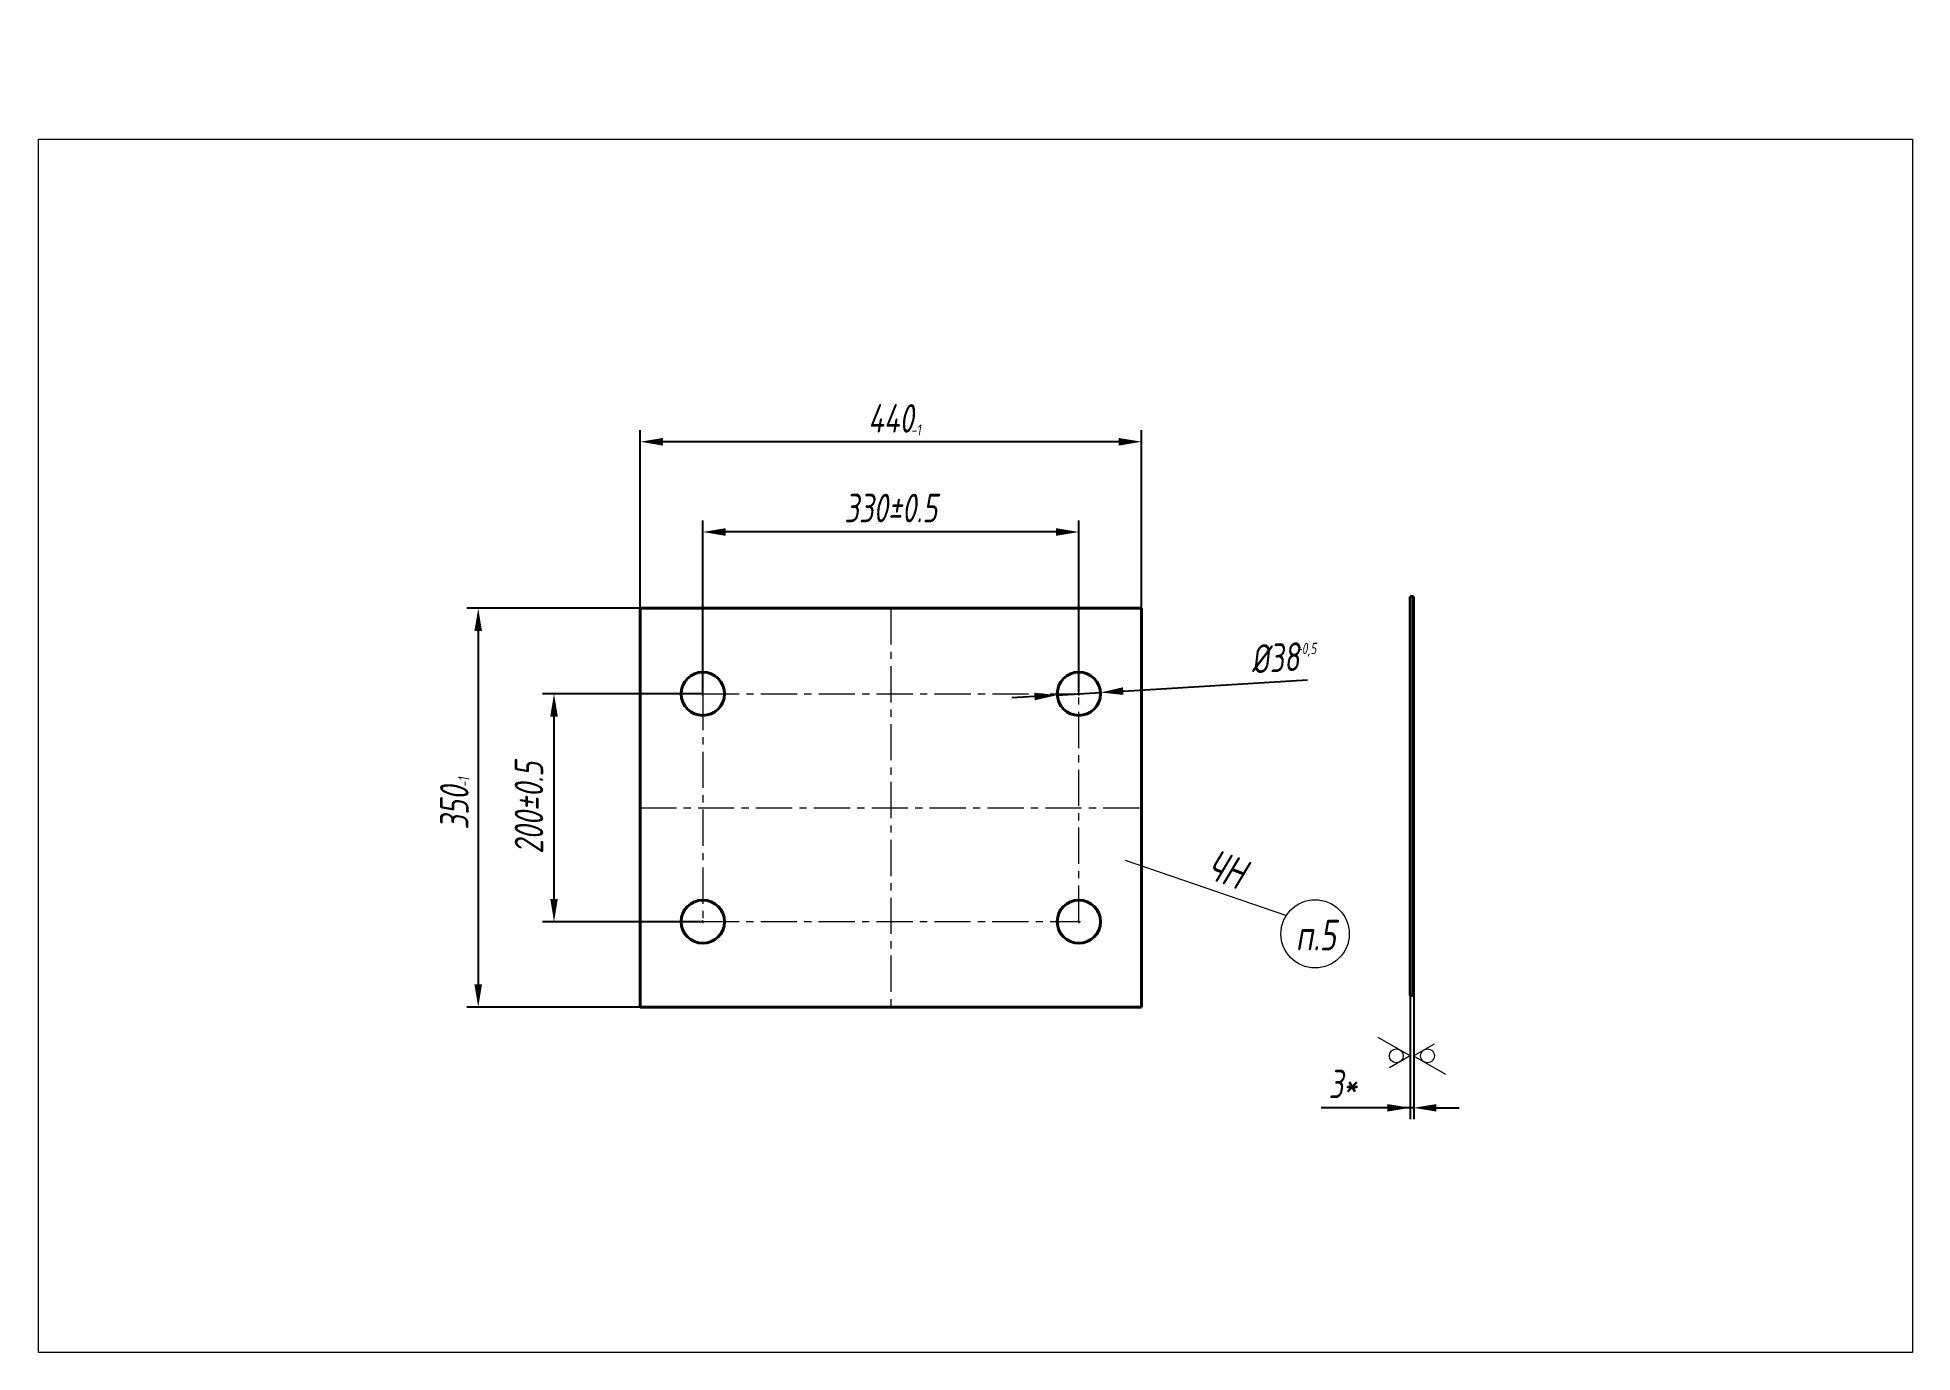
# Model space of a CAD drawing. Header units: millimetres. Extents: x 2336 to 4117, y 14795 to 41339.
# Drawn here: x 2471 to 4117, y 21565 to 22719 of the extents above; entities that cross this region are included whole.
import ezdxf

# ---------------------------------------------------------------- set-up
doc = ezdxf.new("R2010")
doc.units = ezdxf.units.MM
doc.linetypes.add('CENTER', pattern=[50.8, 31.75, -6.35, 6.35, -6.35])
doc.layers.add('РАЗМЕРЫ', color=7, linetype='Continuous', lineweight=18)
doc.styles.get("Standard").update_dxf_attribs({"font": 'simplex.shx', "width": 0.7, "oblique": 10})
doc.dimstyles.new('Stand2', dxfattribs={"dimtxt": 10, "dimasz": 8, "dimexe": 4, "dimexo": 0, "dimgap": 4, "dimtad": 1, "dimdec": 0, "dimzin": 0, "dimdsep": 46, "dimtxsty": 'Standard', "dimcen": 0, "dimadec": 0, "dimazin": 0, "dimtfac": 1, "dimtdec": 0, "dimtmove": 0, "dimatfit": 3, "dimfxl": 0.18, "dimtolj": 1, "dimtzin": 0, "dimarcsym": 0})
doc.dimstyles.new('Stand5', dxfattribs={"dimtxt": 25, "dimasz": 20, "dimexe": 10, "dimexo": 0, "dimgap": 8, "dimtad": 1, "dimdec": 0, "dimzin": 0, "dimdsep": 46, "dimtxsty": 'Standard', "dimcen": 0, "dimadec": 0, "dimazin": 0, "dimtfac": 1, "dimtdec": 0, "dimtmove": 0, "dimatfit": 3, "dimfxl": 0.18, "dimtolj": 1, "dimtzin": 0, "dimarcsym": 0})

msp = doc.modelspace()

# ---------------------------------------------------------------- blocks, each defined once
blk = doc.blocks.new('SW_CENTERMARKSYMBOL_0')
at = {"color": 0, "linetype": 'Continuous', "lineweight": 0}
for p, q in [((-0.4, 0), (-1.4, 0)), ((0, 0), (-0.2, 0)), ((0, 0.4), (0, 1.4)), ((0, 0), (0, 0.2)), ((0, 0), (0, -0.2)), ((0, 0), (0.2, 0)), ((0.4, 0), (1.4, 0)), ((0, -0.4), (0, -1.4))]:
    blk.add_line(p, q, dxfattribs=at)
blk = doc.blocks.new('SW_CENTERMARKSYMBOL_1')
at = {"color": 0, "linetype": 'Continuous', "lineweight": 0}
for p, q in [((-0.4, 0), (-1.4, 0)), ((0, 0), (-0.2, 0)), ((0, 0.4), (0, 1.4)), ((0, 0), (0, 0.2)), ((0, 0), (0, -0.2)), ((0, 0), (0.2, 0)), ((0.4, 0), (1.4, 0)), ((0, -0.4), (0, -1.4))]:
    blk.add_line(p, q, dxfattribs=at)
blk = doc.blocks.new('SW_CENTERMARKSYMBOL_2')
at = {"color": 0, "linetype": 'Continuous', "lineweight": 0}
for p, q in [((-0.4, 0), (-1.4, 0)), ((0, 0), (-0.2, 0)), ((0, 0.4), (0, 1.4)), ((0, 0), (0, 0.2)), ((0, 0), (0, -0.2)), ((0, 0), (0.2, 0)), ((0.4, 0), (1.4, 0)), ((0, -0.4), (0, -1.4))]:
    blk.add_line(p, q, dxfattribs=at)
blk = doc.blocks.new('SW_CENTERMARKSYMBOL_3')
at = {"color": 0, "linetype": 'Continuous', "lineweight": 0}
for p, q in [((-0.4, 0), (-1.4, 0)), ((0, 0), (-0.2, 0)), ((0, 0.4), (0, 1.4)), ((0, 0), (0, 0.2)), ((0, 0), (0, -0.2)), ((0, 0), (0.2, 0)), ((0.4, 0), (1.4, 0)), ((0, -0.4), (0, -1.4))]:
    blk.add_line(p, q, dxfattribs=at)
blk = doc.blocks.new('*D5416')
at = {"layer": 'DEFPOINTS', "color": 0, "lineweight": 18}
for p in [(3000, 22364.7), (3000, 22218.5), (3440, 22218.5)]:
    blk.add_point(p, dxfattribs=at)
at = {"layer": 'РАЗМЕРЫ', "color": 0, "linetype": 'Continuous', "lineweight": -2}
for p, q in [((3000, 22218.5), (3000, 22374.7)), ((3420, 22364.7), (3020, 22364.7)), ((3440, 22218.5), (3440, 22374.7))]:
    blk.add_line(p, q, dxfattribs=at)
at = {"layer": 'РАЗМЕРЫ', "color": 0, "lineweight": 18}
for points in [[(3020, 22368), (3020, 22361.3), (3000, 22364.7)], [(3420, 22361.3), (3420, 22368), (3440, 22364.7)]]:
    blk.add_solid(points, dxfattribs=at)
at = {"layer": 'РАЗМЕРЫ', "color": 0, "lineweight": 18, "insert": (3220, 22385.2), "char_height": 25, "attachment_point": 5}
blk.add_mtext('\\A1;440', dxfattribs=at)
blk = doc.blocks.new('*D5417')
at = {"layer": 'DEFPOINTS', "color": 0, "lineweight": 18}
for p in [(3055, 22285.5), (3055, 22142.1), (3385, 22144.9)]:
    blk.add_point(p, dxfattribs=at)
at = {"layer": 'РАЗМЕРЫ', "color": 0, "linetype": 'Continuous', "lineweight": -2}
for p, q in [((3055, 22142.1), (3055, 22295.5)), ((3385, 22144.9), (3385, 22295.5)), ((3365, 22285.5), (3075, 22285.5))]:
    blk.add_line(p, q, dxfattribs=at)
at = {"layer": 'РАЗМЕРЫ', "color": 0, "lineweight": 18}
for points in [[(3075, 22288.8), (3075, 22282.1), (3055, 22285.5)], [(3365, 22282.1), (3365, 22288.8), (3385, 22285.5)]]:
    blk.add_solid(points, dxfattribs=at)
at = {"layer": 'РАЗМЕРЫ', "color": 0, "lineweight": 18, "insert": (3220, 22306.5), "char_height": 25, "attachment_point": 5}
blk.add_mtext('\\A1;330%%p0.5', dxfattribs=at)
blk = doc.blocks.new('*D5418')
at = {"layer": 'DEFPOINTS', "color": 0, "lineweight": 18}
for p in [(3000, 22218.5), (2857.9, 21868.5), (3000, 21868.5)]:
    blk.add_point(p, dxfattribs=at)
at = {"layer": 'РАЗМЕРЫ', "color": 0, "linetype": 'Continuous', "lineweight": -2}
for p, q in [((3000, 22218.5), (2847.9, 22218.5)), ((2857.9, 22198.5), (2857.9, 21888.5)), ((3000, 21868.5), (2847.9, 21868.5))]:
    blk.add_line(p, q, dxfattribs=at)
at = {"layer": 'РАЗМЕРЫ', "color": 0, "lineweight": 18}
for points in [[(2861.2, 22198.5), (2854.5, 22198.5), (2857.9, 22218.5)], [(2854.5, 21888.5), (2861.2, 21888.5), (2857.9, 21868.5)]]:
    blk.add_solid(points, dxfattribs=at)
at = {"layer": 'РАЗМЕРЫ', "color": 0, "lineweight": 18, "insert": (2836.9, 22043.5), "char_height": 25, "attachment_point": 5, "rotation": 90}
blk.add_mtext('\\A1;350', dxfattribs=at)
blk = doc.blocks.new('*D5419')
at = {"layer": 'DEFPOINTS', "color": 0, "lineweight": 18}
for p in [(2924.4, 22143.5), (3053.6, 22143.5), (3055, 21943.4)]:
    blk.add_point(p, dxfattribs=at)
at = {"layer": 'РАЗМЕРЫ', "color": 0, "linetype": 'Continuous', "lineweight": -2}
for p, q in [((3053.6, 22143.5), (2914.4, 22143.5)), ((2924.4, 21963.4), (2924.4, 22123.5)), ((3055, 21943.4), (2914.4, 21943.4))]:
    blk.add_line(p, q, dxfattribs=at)
at = {"layer": 'РАЗМЕРЫ', "color": 0, "lineweight": 18}
for points in [[(2927.7, 22123.5), (2921.1, 22123.5), (2924.4, 22143.5)], [(2921.1, 21963.4), (2927.7, 21963.4), (2924.4, 21943.4)]]:
    blk.add_solid(points, dxfattribs=at)
at = {"layer": 'РАЗМЕРЫ', "color": 0, "lineweight": 18, "insert": (2902.4, 22043.4), "char_height": 25, "attachment_point": 5, "rotation": 90}
blk.add_mtext('\\A1;200%%p0.5', dxfattribs=at)
blk = doc.blocks.new('*D5420')
at = {"layer": 'РАЗМЕРЫ', "color": 0, "linetype": 'Continuous', "lineweight": -2}
for p, q in [((3423.9, 22145.8), (3585.7, 22155.7)), ((3346.1, 22141.1), (3326.1, 22139.9)), ((3366, 22142.3), (3404, 22144.6))]:
    blk.add_line(p, q, dxfattribs=at)
at = {"layer": 'РАЗМЕРЫ', "color": 0, "lineweight": 18}
for points in [[(3423.7, 22149.2), (3424.1, 22142.5), (3404, 22144.6)], [(3346.3, 22137.8), (3345.9, 22144.4), (3366, 22142.3)]]:
    blk.add_solid(points, dxfattribs=at)
at = {"layer": 'РАЗМЕРЫ', "color": 0, "lineweight": 18, "insert": (3557.2, 22175), "char_height": 25, "attachment_point": 5, "rotation": 3.4845}
blk.add_mtext('\\A1;%%c38', dxfattribs=at)
blk = doc.blocks.new('*D5421')
at = {"layer": 'DEFPOINTS', "color": 0, "lineweight": 18}
for p in [(3366.3, 22278.3), (3756.3, 22278.3), (3756.3, 21909.7)]:
    blk.add_point(p, dxfattribs=at)
at = {"layer": 'РАЗМЕРЫ', "color": 0, "lineweight": 18, "insert": (3592.9, 21931.7), "char_height": 27, "attachment_point": 5}
blk.add_mtext('\\A1;п.5', dxfattribs=at)
blk = doc.blocks.new('_NONE')
blk = doc.blocks.new('*D5422')
at = {"layer": 'DEFPOINTS', "color": 0, "lineweight": 18}
for p in [(3419.9, 22408.7), (3784.3, 22269.8), (3649.2, 21915.3)]:
    blk.add_point(p, dxfattribs=at)
at = {"layer": 'РАЗМЕРЫ', "color": 0, "lineweight": 18, "insert": (3514.8, 21989.6), "char_height": 27, "attachment_point": 5, "rotation": 339.135}
blk.add_mtext('\\A1;ЧН', dxfattribs=at)
blk = doc.blocks.new('*D5423')
at = {"layer": 'DEFPOINTS', "color": 0, "lineweight": 18}
for p in [(3137.2, 22719.5), (3527.2, 22719.5), (3527.2, 22366)]:
    blk.add_point(p, dxfattribs=at)
at = {"layer": 'РАЗМЕРЫ', "color": 0, "lineweight": 18, "insert": (3241.9, 22375), "char_height": 10, "attachment_point": 5}
blk.add_mtext('\\A1;-1', dxfattribs=at)
blk = doc.blocks.new('*D5424')
at = {"layer": 'DEFPOINTS', "color": 0, "lineweight": 18}
for p in [(2471.1, 22265), (2854.3, 22265), (2471.1, 21875)]:
    blk.add_point(p, dxfattribs=at)
at = {"layer": 'РАЗМЕРЫ', "color": 0, "lineweight": 18, "insert": (2845.3, 22065.8), "char_height": 10, "attachment_point": 5, "rotation": 90}
blk.add_mtext('\\A1;-1', dxfattribs=at)
blk = doc.blocks.new('*D5425')
at = {"layer": 'DEFPOINTS', "color": 0, "lineweight": 18}
for p in [(3388.7, 22519.5), (3778.7, 22519.5), (3778.7, 22172.1)]:
    blk.add_point(p, dxfattribs=at)
at = {"layer": 'РАЗМЕРЫ', "color": 0, "lineweight": 18, "insert": (3584.5, 22182.1), "char_height": 10, "attachment_point": 5}
blk.add_mtext('\\A1;+0,5', dxfattribs=at)
blk = doc.blocks.new('*D5446')
at = {"layer": 'DEFPOINTS', "color": 0, "lineweight": 18}
for p in [(3675.8, 21879.5), (3678.8, 21879.5), (3675.8, 21780.1)]:
    blk.add_point(p, dxfattribs=at)
at = {"layer": 'РАЗМЕРЫ', "color": 0, "linetype": 'Continuous', "lineweight": -2}
for p, q in [((3675.8, 21879.5), (3675.8, 21770.1)), ((3678.8, 21879.5), (3678.8, 21770.1)), ((3675.8, 21780.1), (3597.6, 21780.1)), ((3675.8, 21780.1), (3597.6, 21780.1)), ((3655.8, 21780.1), (3635.8, 21780.1)), ((3678.8, 21780.1), (3675.8, 21780.1)), ((3698.8, 21780.1), (3718.8, 21780.1))]:
    blk.add_line(p, q, dxfattribs=at)
at = {"layer": 'РАЗМЕРЫ', "color": 0, "lineweight": 18}
for points in [[(3655.8, 21776.8), (3655.8, 21783.4), (3675.8, 21780.1)], [(3698.8, 21783.4), (3698.8, 21776.8), (3678.8, 21780.1)]]:
    blk.add_solid(points, dxfattribs=at)
at = {"layer": 'РАЗМЕРЫ', "color": 0, "lineweight": 18, "insert": (3616.7, 21801.1), "char_height": 25, "attachment_point": 5}
blk.add_mtext('\\A1;3*', dxfattribs=at)

# ---------------------------------------------------------------- dimensions: what is measured, and where the dimension line sits
at = {"layer": 'РАЗМЕРЫ', "color": 0, "linetype": 'Continuous', "lineweight": 18}
for base, p1, p2, text, dimstyle, override, picture, middle in [((3527.18, 22366.02), (3137.18, 22719.46), (3527.18, 22719.46), '-1', 'Stand2', {"dimzin": 12, "dimblk1": 'NONE', "dimblk2": 'NONE', "dimsah": 1, "dimse1": 1, "dimse2": 1, "dimsd1": 1, "dimsd2": 1, "dimtofl": 0}, '*D5423', (3241.87, 22366.02)), ((3778.74, 22172.12), (3388.74, 22519.47), (3778.74, 22519.47), '+0,5', 'Stand2', {"dimzin": 12, "dimblk1": 'NONE', "dimblk2": 'NONE', "dimsah": 1, "dimse1": 1, "dimse2": 1, "dimsd1": 1, "dimsd2": 1, "dimtofl": 0}, '*D5425', (3584.51, 22172.12)), ((3756.26, 21909.68), (3366.26, 22278.26), (3756.26, 22278.26), 'п.5', 'Stand5', {"dimtxt": 27, "dimblk1": 'NONE', "dimblk2": 'NONE', "dimsah": 1, "dimse1": 1, "dimse2": 1, "dimsd1": 1, "dimsd2": 1}, '*D5421', (3592.9, 21909.68))]:
    dim = msp.add_linear_dim(base=base, p1=p1, p2=p2, text=text, dimstyle=dimstyle, override=override, dxfattribs=at)
    dim.commit()
    dim.dimension.update_dxf_attribs({"geometry": picture, "text_midpoint": middle, "dimtype": 160})
at = {"layer": 'РАЗМЕРЫ', "linetype": 'Continuous', "lineweight": 18}
dim = msp.add_linear_dim(base=(2999.99, 22364.66), p1=(3439.99, 22218.48), p2=(2999.99, 22218.48), angle=180, dimstyle='Stand5', dxfattribs=at)
dim.commit()
dim.dimension.update_dxf_attribs({"geometry": '*D5416', "text_midpoint": (3219.99, 22364.66), "dimtype": 160})
at = {"layer": 'РАЗМЕРЫ', "color": 0, "linetype": 'Continuous', "lineweight": 18}
for base, p1, p2, angle, text, dimstyle, override, picture, middle in [((3649.21, 21915.34), (3419.9, 22408.72), (3784.32, 22269.81), 339.13502, 'ЧН', 'Stand5', {"dimtxt": 27, "dimblk1": 'NONE', "dimblk2": 'NONE', "dimsah": 1, "dimse1": 1, "dimse2": 1, "dimsd1": 1, "dimsd2": 1}, '*D5422', (3507.17, 21969.48)), ((2854.29, 22264.99), (2471.11, 21874.99), (2471.11, 22264.99), 90, '-1', 'Stand2', {"dimse1": 1, "dimse2": 1, "dimsd1": 1, "dimsd2": 1}, '*D5424', (2854.29, 22065.75))]:
    dim = msp.add_linear_dim(base=base, p1=p1, p2=p2, angle=angle, text=text, dimstyle=dimstyle, override=override, dxfattribs=at)
    dim.commit()
    dim.dimension.update_dxf_attribs({"geometry": picture, "text_midpoint": middle, "dimtype": 160})
at = {"layer": 'РАЗМЕРЫ', "linetype": 'Continuous', "lineweight": 18}
dim = msp.add_linear_dim(base=(3054.99, 22285.48), p1=(3384.99, 22144.88), p2=(3054.99, 22142.08), text='330%%p0.5', dimstyle='Stand5', dxfattribs=at)
dim.commit()
dim.dimension.update_dxf_attribs({"geometry": '*D5417', "text_midpoint": (3219.99, 22306.49)})
dim = msp.add_linear_dim(base=(2857.87, 21868.48), p1=(2999.99, 22218.48), p2=(2999.99, 21868.48), angle=270, dimstyle='Stand5', dxfattribs=at)
dim.commit()
dim.dimension.update_dxf_attribs({"geometry": '*D5418', "text_midpoint": (2836.85, 22043.48)})
dim = msp.add_diameter_dim_2p(p1=(3366.02, 22142.32), p2=(3403.95, 22144.63), dimstyle='Stand5', dxfattribs=at)
dim.commit()
dim.dimension.update_dxf_attribs({"geometry": '*D5420', "text_midpoint": (3558.53, 22154.04), "dimtype": 163})
dim = msp.add_linear_dim(base=(2924.39, 22143.48), p1=(3054.99, 21943.38), p2=(3053.59, 22143.48), angle=90, text='200%%p0.5', dimstyle='Stand5', dxfattribs=at)
dim.commit()
dim.dimension.update_dxf_attribs({"geometry": '*D5419', "text_midpoint": (2902.4, 22043.43)})
dim = msp.add_linear_dim(base=(3675.75, 21780.09), p1=(3678.75, 21879.46), p2=(3675.75, 21879.46), text='3*', dimstyle='Stand5', dxfattribs=at)
dim.commit()
dim.dimension.update_dxf_attribs({"geometry": '*D5446', "text_midpoint": (3616.69, 21780.09), "dimtype": 160})

# ---------------------------------------------------------------- linework, layer by layer
at = {"color": 7, "linetype": 'Continuous', "lineweight": 40}
for p, q in [((2999.99, 22218.48), (2999.99, 21868.48)), ((3439.99, 22218.48), (2999.99, 22218.48)), ((3439.99, 21868.48), (3439.99, 22218.48)), ((3675.75, 21878.76), (3675.75, 22228.76)), ((3675.75, 22228.76), (3678.75, 22228.76)), ((3678.75, 21878.76), (3678.75, 22228.76)), ((2999.99, 21868.48), (3439.99, 21868.48)), ((3675.75, 21878.76), (3678.75, 21878.76))]:
    msp.add_line(p, q, dxfattribs=at)
for centre in [(3054.99, 22143.48), (3384.99, 22143.48), (3054.99, 21943.48), (3384.99, 21943.48)]:
    msp.add_circle(centre, 19, dxfattribs=at)
at = {"layer": 'РАЗМЕРЫ', "linetype": 'CENTER', "lineweight": 18}
for p, q in [((3219.99, 22218.48), (3219.99, 21868.48)), ((3054.99, 22143.38), (3054.99, 21943.48)), ((3055.09, 22143.48), (3384.99, 22143.48)), ((3384.99, 21943.48), (3384.99, 22143.48)), ((2999.99, 22043.48), (3439.99, 22043.48)), ((3054.99, 21943.48), (3384.99, 21943.48))]:
    msp.add_line(p, q, dxfattribs=at)
at = {"layer": 'РАЗМЕРЫ', "linetype": 'Continuous', "lineweight": 18}
msp.add_line((3425.66, 21997.33), (3567.08, 21949.01), dxfattribs=at)
at = {"layer": 'РАЗМЕРЫ', "color": 0, "lineweight": 18}
for p, q in [((3675.75, 21825.77), (3647.76, 21841.93)), ((3678.75, 21825.77), (3697.04, 21836.33)), ((3675.75, 21825.77), (3657.46, 21815.21)), ((3678.75, 21825.77), (3706.74, 21809.61))]:
    msp.add_line(p, q, dxfattribs=at)
msp.add_lwpolyline([(2471.91, 22630.22), (4116.53, 22630.22), (4116.53, 21565.36), (2471.91, 21565.36)], close=True, dxfattribs=at)
at = {"layer": 'РАЗМЕРЫ', "linetype": 'Continuous', "lineweight": 18}
for centre, radius in [((3592.28, 21932.79), 29.97), ((3663.56, 21825.77), 6.1), ((3690.94, 21825.77), 6.1)]:
    msp.add_circle(centre, radius, dxfattribs=at)

# ---------------------------------------------------------------- block references
at = {"color": 7, "linetype": 'Continuous', "lineweight": 40}
for name, p in [('SW_CENTERMARKSYMBOL_0', (3054.99, 22143.48)), ('SW_CENTERMARKSYMBOL_1', (3384.99, 22143.48)), ('SW_CENTERMARKSYMBOL_3', (3054.99, 21943.48)), ('SW_CENTERMARKSYMBOL_2', (3384.99, 21943.48))]:
    msp.add_blockref(name, p, dxfattribs=at)

msp.set_redraw_order([(e.dxf.handle, doc.entitydb.next_handle()) for e in msp.query("TEXT MTEXT ATTDEF DIMENSION ARC_DIMENSION")])  # texts and dimensions are drawn at this point

doc.saveas('drawing.dxf')
